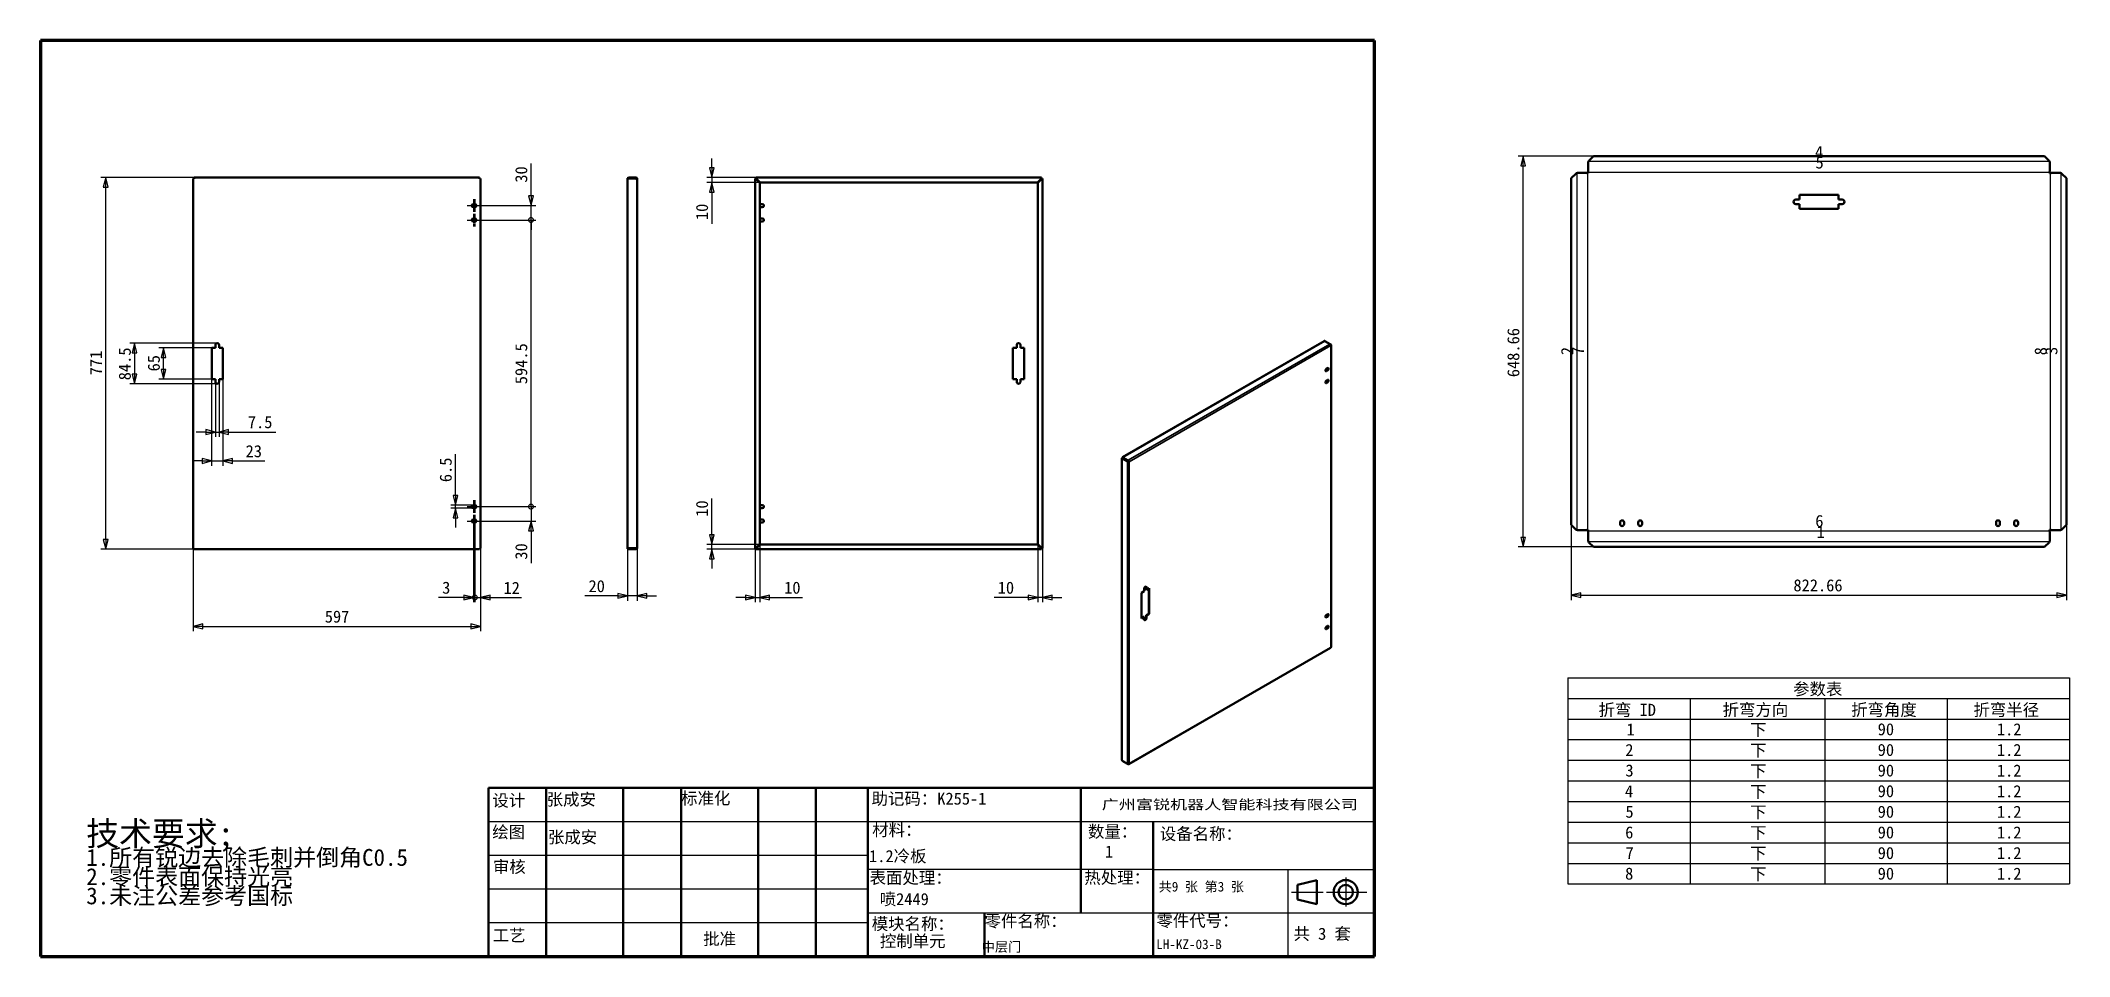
# Model space of a CAD drawing. Header units: millimetres. Extents: x 100 to 4313, y 100 to 2000.
import ezdxf
from ezdxf.enums import TextEntityAlignment as Align

# ---------------------------------------------------------------- set-up
doc = ezdxf.new("R2010")
doc.units = ezdxf.units.MM
doc.header["$LTSCALE"] = 10
doc.linetypes.add('CHAIN', pattern=[0.3543, 0.2362, -0.0295, 0.0591, -0.0295])
for name, color, linetype, lineweight in [('中心标记 (ISO)', 1, 'Continuous', 25), ('中心线 (ISO)', 1, 'Continuous', 25), ('可见 (ISO)', 7, 'Continuous', 50), ('可见窄的 (ISO)', 7, 'Continuous', 35), ('图框 (ISO)', 7, 'Continuous', 70), ('尺寸 (ISO)', 5, 'Continuous', 25), ('标题 (ISO)', 7, 'Continuous', 50), ('符号 (ISO)', 7, 'Continuous', 25)]:
    doc.layers.add(name, color=color, linetype=linetype, lineweight=lineweight)
doc.styles.add('文本样式126', font='', dxfattribs={"width": 1.3})
doc.styles.add('文本样式19', font='tahoma.ttf')
doc.styles.add('文本样式91', font='')
doc.styles.add('注释文本 (ISO)', font='')
doc.styles.get('文本样式126').set_extended_font_data('FangSong')
doc.styles.get('文本样式91').set_extended_font_data('FangSong')
doc.styles.get('注释文本 (ISO)').set_extended_font_data('FangSong')
doc.dimstyles.new('默认 (GB)', dxfattribs={"dimscale": 10, "dimtxt": 2.5, "dimasz": 2, "dimexe": 1, "dimexo": 0, "dimgap": 0.75, "dimtad": 1, "dimtoh": 1, "dimrnd": 1e-08, "dimdsep": 46, "dimtxsty": '注释文本 (ISO)', "dimblk": 'Filled-2', "dimcen": 0.09, "dimdle": 10, "dimclrd": 256, "dimclre": 256, "dimclrt": 256, "dimaunit": 1, "dimadec": 3, "dimazin": 2, "dimtfac": 0.52, "dimtmove": 0, "dimatfit": 3, "dimldrblk": 'Filled-1', "dimfxl": 0, "dimtolj": 1, "dimlwd": -1, "dimlwe": -1, "dimarcsym": 0})

msp = doc.modelspace()

# ---------------------------------------------------------------- texts
at = {"layer": '符号 (ISO)', "insert": (2310, 330), "char_height": 25, "attachment_point": 1, "style": '注释文本 (ISO)'}
msp.add_mtext('{1}', dxfattribs=at)
at = {"layer": '符号 (ISO)', "insert": (1842.208, 231.357), "char_height": 25, "width": 130, "attachment_point": 1, "style": '注释文本 (ISO)'}
msp.add_mtext('{喷2449}', dxfattribs=at)

# ---------------------------------------------------------------- blocks, each defined once
blk = doc.blocks.new('图框 A3-A4')
at = {"layer": '图框 (ISO)'}
for p, q in [((287, 200), (10, 200)), ((10, 200), (10, 10)), ((287, 10), (287, 200)), ((10, 10), (287, 10))]:
    blk.add_line(p, q, dxfattribs=at)
blk = doc.blocks.new('标题栏 GB1')
at = {"layer": '标题 (ISO)'}
for p, q in [((194.57, 65.23), (194.57, 72.23)), ((194.57, 72.23), (378.57, 72.23)), ((206.57, 65.23), (206.57, 72.23)), ((222.57, 65.23), (222.57, 72.23)), ((234.57, 65.23), (234.57, 72.23)), ((250.57, 65.23), (250.57, 72.23)), ((262.57, 65.23), (262.57, 72.23)), ((273.31, 65.23), (273.31, 72.23)), ((317.57, 65.23), (317.57, 72.23)), ((378.57, 72.23), (378.57, 65.23)), ((194.57, 37.23), (194.57, 65.23)), ((206.57, 37.23), (206.57, 65.23)), ((222.57, 44.23), (222.57, 65.23)), ((234.57, 37.23), (234.57, 65.23)), ((250.57, 37.23), (250.57, 65.23)), ((262.57, 37.23), (262.57, 65.23)), ((273.31, 65.23), (273.31, 37.23)), ((317.57, 55.23), (317.57, 65.23)), ((378.57, 65.23), (378.57, 37.23)), ((317.57, 55.23), (317.57, 46.23)), ((366.57, 53.06), (362.57, 52.06)), ((362.57, 52.06), (362.57, 49.06)), ((366.57, 48.06), (366.57, 53.06)), ((362.57, 49.06), (366.57, 48.06)), ((222.57, 44.23), (222.57, 37.23)), ((297.57, 46.23), (297.57, 37.23)), ((378.57, 37.23), (194.57, 37.23))]:
    blk.add_line(p, q, dxfattribs=at)
at = {"layer": '标题 (ISO)', "lineweight": 25}
for p, q in [((194.57, 65.23), (273.31, 65.23)), ((273.31, 65.23), (378.57, 65.23)), ((194.57, 58.23), (273.31, 58.23)), ((332.57, 55.23), (273.31, 55.23)), ((332.57, 55.23), (378.57, 55.23)), ((360.57, 55.23), (360.57, 46.23)), ((194.57, 51.23), (273.31, 51.23)), ((361.32, 50.56), (367.88, 50.56)), ((368.55, 50.56), (370.07, 50.56)), ((370.07, 50.56), (376.97, 50.56)), ((372.58, 53.56), (372.58, 47.56)), ((194.57, 44.23), (273.31, 44.23)), ((273.31, 46.23), (378.57, 46.23)), ((360.57, 46.23), (360.57, 37.23))]:
    blk.add_line(p, q, dxfattribs=at)
at = {"layer": '标题 (ISO)', "lineweight": 50}
blk.add_line((332.57, 65.23), (332.57, 37.23), dxfattribs=at)
at = {"layer": '标题 (ISO)'}
for radius in [2.5, 1.5]:
    blk.add_circle((372.57, 50.56), radius, dxfattribs=at)
at = {"layer": '标题 (ISO)', "style": '文本样式126', "width": 1.3}
blk.add_text('广州富锐机器人智能科技有限公司', height=2, dxfattribs=at).set_placement((348.5, 68.73), align=Align.MIDDLE_CENTER)
at = {"layer": '标题 (ISO)', "char_height": 2.5, "style": '注释文本 (ISO)'}
for s, insert, attachment_point in [('\\f仿宋|b0|i0;标准化', (234.57, 71.28), 1), ('\\f仿宋|b0|i0;设计', (195.38, 70.83), 1), ('张成安', (206.66, 71.05), 1), ('助记码：K255-1', (274.11, 71.21), 1), ('\\f仿宋|b0|i0;绘图', (195.35, 64.28), 1), ('张成安', (206.92, 63.22), 1), ('\\f仿宋|b0|i0;材料：', (274.24, 64.72), 1), ('\\f仿宋|b0|i0;数量：', (319.04, 64.37), 1), ('\\f仿宋|b0|i0;审核', (195.48, 57.07), 1), ('\\f仿宋|b0|i0;热处理：', (318.29, 54.82), 1), ('\\f仿宋|b0|i0;批准', (242.57, 40.73), 5), ('\\f仿宋|b0|i0;零件名称：', (297.57, 45.8), 1), ('\\f仿宋|b0|i0;零件代号：', (333.25, 45.9), 1)]:
    blk.add_mtext(s, dxfattribs=dict(at, insert=insert, attachment_point=attachment_point))
at = {"layer": '标题 (ISO)', "char_height": 2.5, "attachment_point": 1, "line_spacing_factor": 0.856364, "style": '注释文本 (ISO)'}
for s, insert in [('设备名称：\\P', (333.96, 63.91)), ('模块名称：\\P 控制单元', (274.14, 45.23))]:
    blk.add_mtext(s, dxfattribs=dict(at, insert=insert))
at = {"layer": '标题 (ISO)', "attachment_point": 1, "style": '注释文本 (ISO)'}
for s, insert, char_height, width in [('\\f仿宋|b0|i0;表面处理：', (273.7, 54.78), 2.5, 18.7135), ('\\f仿宋|b0|i0;\\H2.0000;共9 张 第3 张', (333.72, 52.69), 2, 27.2374), ('\\f仿宋|b0|i0;工艺', (195.45, 42.85), 2.5, 7.4854), ('  共 3 套', (358.32, 43.18), 2.5, 17.7919)]:
    blk.add_mtext(s, dxfattribs=dict(at, insert=insert, char_height=char_height, width=width))
at = {"layer": '标题 (ISO)'}
for tag, p, height, style in [('材料_001', (273.59, 56.78), 2.5, '注释文本 (ISO)'), ('零件代号_001', (297, 38.2), 2, '文本样式91'), ('描述_001', (333.22, 38.74), 2, '文本样式91')]:
    blk.add_attdef(tag, p, '', height=height, dxfattribs=dict(at, style=style))
at = {"layer": '标题 (ISO)', "style": '文本样式91'}
blk.add_attdef('热处理', text='', height=2, dxfattribs=at).set_placement((318.2, 50.63), align=Align.TOP_LEFT)
at = {"layer": '标题 (ISO)', "style": '文本样式19'}
for tag, p in [('工程核准人', (256.57, 40.73)), ('工程批准日期', (267.94, 40.73))]:
    blk.add_attdef(tag, text='', height=1, dxfattribs=at).set_placement(p, align=Align.MIDDLE_CENTER)
blk = doc.blocks.new('Filled-2')
at = {"color": 0}
for p, q in [((0, 0), (-1, 0.25)), ((-1, 0.25), (-1, -0.25)), ((-1, 0), (0, 0)), ((-1, -0.25), (0, 0))]:
    blk.add_line(p, q, dxfattribs=at)
at = {"color": 0, "flags": 128}
blk.add_lwpolyline([(-1, -0.25), (0, 0)], dxfattribs=at)
at = {"color": 0}
blk.add_solid([(-1, -0.25), (0, 0), (-1, 0.25), (-1, -0.25)], dxfattribs=at)
blk = doc.blocks.new('*D8')
at = {"layer": 'Defpoints', "color": 0}
for p in [(416.7, 947.1), (1013.7, 947.1), (1013.7, 784.7)]:
    blk.add_point(p, dxfattribs=at)
at = {"layer": '尺寸 (ISO)'}
for p, q in [((416.7, 947.1), (416.7, 774.7)), ((1013.7, 947.1), (1013.7, 774.7)), ((436.7, 784.7), (993.7, 784.7))]:
    blk.add_line(p, q, dxfattribs=at)
at = {"layer": '尺寸 (ISO)', "xscale": 20, "yscale": 20, "zscale": 20, "rotation": 180}
blk.add_blockref('Filled-2', (416.7, 784.7), dxfattribs=at)
at = {"layer": '尺寸 (ISO)', "xscale": 20, "yscale": 20, "zscale": 20}
blk.add_blockref('Filled-2', (1013.7, 784.7), dxfattribs=at)
at = {"layer": '尺寸 (ISO)', "insert": (690.1, 817.5), "char_height": 25, "attachment_point": 1, "style": '注释文本 (ISO)'}
blk.add_mtext('\\A1;597', dxfattribs=at)
blk = doc.blocks.new('Filled-1')
at = {"color": 0}
for p, q in [((0, 0), (-1, 0.125)), ((-1, 0.125), (-1, -0.125)), ((-1, 0), (0, 0)), ((-1, -0.125), (0, 0))]:
    blk.add_line(p, q, dxfattribs=at)
at = {"color": 0, "flags": 128}
blk.add_lwpolyline([(-1, -0.125), (0, 0)], dxfattribs=at)
at = {"color": 0}
blk.add_solid([(-1, -0.125), (0, 0), (-1, 0.125), (-1, -0.125)], dxfattribs=at)
blk = doc.blocks.new('*D9')
at = {"layer": 'Defpoints', "color": 0}
for p in [(355.2, 1362.7), (455.2, 1362.7), (455.2, 1297.7)]:
    blk.add_point(p, dxfattribs=at)
at = {"layer": '尺寸 (ISO)'}
for p, q in [((455.2, 1362.7), (345.2, 1362.7)), ((355.2, 1317.7), (355.2, 1342.7)), ((455.2, 1297.7), (345.2, 1297.7))]:
    blk.add_line(p, q, dxfattribs=at)
at = {"layer": '尺寸 (ISO)', "xscale": 20, "yscale": 20, "zscale": 20}
for p, rotation in [((355.2, 1362.7), 90), ((355.2, 1297.7), 270)]:
    blk.add_blockref('Filled-2', p, dxfattribs=dict(at, rotation=rotation))
at = {"layer": '尺寸 (ISO)', "insert": (322.5, 1313.7), "char_height": 25, "attachment_point": 1, "rotation": 90, "style": '注释文本 (ISO)'}
blk.add_mtext('\\A1;65', dxfattribs=at)
blk = doc.blocks.new('*D10')
at = {"layer": 'Defpoints', "color": 0}
for p in [(466.7, 1372.4), (295.2, 1287.9), (466.7, 1287.9)]:
    blk.add_point(p, dxfattribs=at)
at = {"layer": '尺寸 (ISO)'}
for p, q in [((466.7, 1372.4), (285.2, 1372.4)), ((295.2, 1352.4), (295.2, 1307.9)), ((466.7, 1287.9), (285.2, 1287.9))]:
    blk.add_line(p, q, dxfattribs=at)
at = {"layer": '尺寸 (ISO)', "xscale": 20, "yscale": 20, "zscale": 20}
for p, rotation in [((295.2, 1372.4), 90), ((295.2, 1287.9), 270)]:
    blk.add_blockref('Filled-2', p, dxfattribs=dict(at, rotation=rotation))
at = {"layer": '尺寸 (ISO)', "insert": (262.3, 1295.3), "char_height": 25, "attachment_point": 1, "rotation": 90, "style": '注释文本 (ISO)'}
blk.add_mtext('\\A1;84.5', dxfattribs=at)
blk = doc.blocks.new('*D11')
at = {"layer": 'Defpoints', "color": 0}
for p in [(463, 1291.7), (470.5, 1291.7), (470.5, 1187.9)]:
    blk.add_point(p, dxfattribs=at)
at = {"layer": '尺寸 (ISO)'}
for p, q in [((463, 1291.7), (463, 1177.9)), ((470.5, 1291.7), (470.5, 1177.9)), ((443, 1187.9), (423, 1187.9)), ((463, 1187.9), (470.5, 1187.9)), ((490.5, 1187.9), (588.2, 1187.9))]:
    blk.add_line(p, q, dxfattribs=at)
at = {"layer": '尺寸 (ISO)', "xscale": 20, "yscale": 20, "zscale": 20}
blk.add_blockref('Filled-2', (463, 1187.9), dxfattribs=at)
at = {"layer": '尺寸 (ISO)', "xscale": 20, "yscale": 20, "zscale": 20, "rotation": 180}
blk.add_blockref('Filled-2', (470.5, 1187.9), dxfattribs=at)
at = {"layer": '尺寸 (ISO)', "insert": (530.4, 1220.9), "char_height": 25, "attachment_point": 1, "style": '注释文本 (ISO)'}
blk.add_mtext('\\A1;7.5', dxfattribs=at)
blk = doc.blocks.new('*D12')
at = {"layer": 'Defpoints', "color": 0}
for p in [(455.2, 1297.7), (478.2, 1297.7), (478.2, 1127.9)]:
    blk.add_point(p, dxfattribs=at)
at = {"layer": '尺寸 (ISO)'}
for p, q in [((455.2, 1297.7), (455.2, 1117.9)), ((478.2, 1297.7), (478.2, 1117.9)), ((435.2, 1127.9), (415.2, 1127.9)), ((455.2, 1127.9), (478.2, 1127.9)), ((498.2, 1127.9), (565.7, 1127.9))]:
    blk.add_line(p, q, dxfattribs=at)
at = {"layer": '尺寸 (ISO)', "xscale": 20, "yscale": 20, "zscale": 20}
blk.add_blockref('Filled-2', (455.2, 1127.9), dxfattribs=at)
at = {"layer": '尺寸 (ISO)', "xscale": 20, "yscale": 20, "zscale": 20, "rotation": 180}
blk.add_blockref('Filled-2', (478.2, 1127.9), dxfattribs=at)
at = {"layer": '尺寸 (ISO)', "insert": (525.7, 1160.7), "char_height": 25, "attachment_point": 1, "style": '注释文本 (ISO)'}
blk.add_mtext('\\A1;23', dxfattribs=at)
blk = doc.blocks.new('*D13')
at = {"layer": 'Defpoints', "color": 0}
for p in [(235.2, 1715.7), (419.1, 1715.7), (419.1, 944.7)]:
    blk.add_point(p, dxfattribs=at)
at = {"layer": '尺寸 (ISO)'}
for p, q in [((419.1, 1715.7), (225.2, 1715.7)), ((235.2, 964.7), (235.2, 1695.7)), ((419.1, 944.7), (225.2, 944.7))]:
    blk.add_line(p, q, dxfattribs=at)
at = {"layer": '尺寸 (ISO)', "xscale": 20, "yscale": 20, "zscale": 20}
for p, rotation in [((235.2, 1715.7), 90), ((235.2, 944.7), 270)]:
    blk.add_blockref('Filled-2', p, dxfattribs=dict(at, rotation=rotation))
at = {"layer": '尺寸 (ISO)', "insert": (202.5, 1305.6), "char_height": 25, "attachment_point": 1, "rotation": 90, "style": '注释文本 (ISO)'}
blk.add_mtext('\\A1;771', dxfattribs=at)
blk = doc.blocks.new('_DotSmall')
at = {"color": 0, "linetype": 'ByBlock', "const_width": 0.5}
blk.add_lwpolyline([(-0.0625, 0, 1), (0.0625, 0, 1)], format="xyb", close=True, dxfattribs=at)
blk = doc.blocks.new('*D14')
at = {"layer": 'Defpoints', "color": 0}
for p in [(1015, 1033.2), (1118.3, 1033.2), (1015, 1003.2)]:
    blk.add_point(p, dxfattribs=at)
at = {"layer": '尺寸 (ISO)'}
for p, q in [((1118.3, 1033.2), (1118.3, 1073.2)), ((1015, 1033.2), (1128.3, 1033.2)), ((1118.3, 1033.2), (1118.3, 1003.2)), ((1015, 1003.2), (1128.3, 1003.2)), ((1118.3, 983.2), (1118.3, 915.6))]:
    blk.add_line(p, q, dxfattribs=at)
at = {"layer": '尺寸 (ISO)', "xscale": 20, "yscale": 20, "zscale": 20}
for name, p, rotation in [('_DotSmall', (1118.3, 1033.2), 270), ('Filled-2', (1118.3, 1003.2), 90)]:
    blk.add_blockref(name, p, dxfattribs=dict(at, rotation=rotation))
at = {"layer": '尺寸 (ISO)', "insert": (1085.5, 923.1), "char_height": 25, "attachment_point": 1, "rotation": 90, "style": '注释文本 (ISO)'}
blk.add_mtext('\\A1;30', dxfattribs=at)
blk = doc.blocks.new('*D16')
at = {"layer": 'Defpoints', "color": 0}
for p in [(1015, 1657.7), (1118.3, 1657.7), (1015, 1627.7)]:
    blk.add_point(p, dxfattribs=at)
at = {"layer": '尺寸 (ISO)'}
for p, q in [((1118.3, 1677.7), (1118.3, 1745.2)), ((1015, 1657.7), (1128.3, 1657.7)), ((1118.3, 1627.7), (1118.3, 1657.7)), ((1015, 1627.7), (1128.3, 1627.7)), ((1118.3, 1627.7), (1118.3, 1607.7))]:
    blk.add_line(p, q, dxfattribs=at)
at = {"layer": '尺寸 (ISO)', "xscale": 20, "yscale": 20, "zscale": 20}
for name, p, rotation in [('Filled-2', (1118.3, 1657.7), 270), ('_DotSmall', (1118.3, 1627.7), 90)]:
    blk.add_blockref(name, p, dxfattribs=dict(at, rotation=rotation))
at = {"layer": '尺寸 (ISO)', "insert": (1085.5, 1705.2), "char_height": 25, "attachment_point": 1, "rotation": 90, "style": '注释文本 (ISO)'}
blk.add_mtext('\\A1;30', dxfattribs=at)
blk = doc.blocks.new('*D17')
at = {"layer": 'Defpoints', "color": 0}
for p in [(1015, 1627.7), (1118.3, 1627.7), (1015, 1033.2)]:
    blk.add_point(p, dxfattribs=at)
at = {"layer": '尺寸 (ISO)'}
for p, q in [((1015, 1627.7), (1128.3, 1627.7)), ((1118.3, 1033.2), (1118.3, 1627.7)), ((1015, 1033.2), (1128.3, 1033.2))]:
    blk.add_line(p, q, dxfattribs=at)
at = {"layer": '尺寸 (ISO)', "xscale": 20, "yscale": 20, "zscale": 20}
for p, rotation in [((1118.3, 1627.7), 90), ((1118.3, 1033.2), 270)]:
    blk.add_blockref('_DotSmall', p, dxfattribs=dict(at, rotation=rotation))
at = {"layer": '尺寸 (ISO)', "insert": (1085.4, 1287.1), "char_height": 25, "attachment_point": 1, "rotation": 90, "style": '注释文本 (ISO)'}
blk.add_mtext('\\A1;594.5', dxfattribs=at)
blk = doc.blocks.new('*D18')
at = {"layer": 'Defpoints', "color": 0}
for p in [(998.7, 999.9), (1001.7, 999.9), (1001.7, 844.7)]:
    blk.add_point(p, dxfattribs=at)
at = {"layer": '尺寸 (ISO)'}
for p, q in [((998.7, 999.9), (998.7, 834.7)), ((1001.7, 999.9), (1001.7, 834.7)), ((978.7, 844.7), (926.3, 844.7)), ((1001.7, 844.7), (998.7, 844.7)), ((1001.7, 844.7), (1041.7, 844.7))]:
    blk.add_line(p, q, dxfattribs=at)
at = {"layer": '尺寸 (ISO)', "xscale": 20, "yscale": 20, "zscale": 20}
blk.add_blockref('Filled-2', (998.7, 844.7), dxfattribs=at)
at = {"layer": '尺寸 (ISO)', "xscale": 20, "yscale": 20, "zscale": 20, "rotation": 180}
blk.add_blockref('_DotSmall', (1001.7, 844.7), dxfattribs=at)
at = {"layer": '尺寸 (ISO)', "insert": (933.8, 877.5), "char_height": 25, "attachment_point": 1, "style": '注释文本 (ISO)'}
blk.add_mtext('\\A1;3', dxfattribs=at)
blk = doc.blocks.new('*D19')
at = {"layer": 'Defpoints', "color": 0}
for p in [(1001.7, 999.9), (1013.7, 947.1), (1013.7, 844.7)]:
    blk.add_point(p, dxfattribs=at)
at = {"layer": '尺寸 (ISO)'}
for p, q in [((1001.7, 999.9), (1001.7, 834.7)), ((1013.7, 947.1), (1013.7, 834.7)), ((1001.7, 844.7), (981.7, 844.7)), ((1001.7, 844.7), (1013.7, 844.7)), ((1033.7, 844.7), (1098.9, 844.7))]:
    blk.add_line(p, q, dxfattribs=at)
at = {"layer": '尺寸 (ISO)', "xscale": 20, "yscale": 20, "zscale": 20}
blk.add_blockref('_DotSmall', (1001.7, 844.7), dxfattribs=at)
at = {"layer": '尺寸 (ISO)', "xscale": 20, "yscale": 20, "zscale": 20, "rotation": 180}
blk.add_blockref('Filled-2', (1013.7, 844.7), dxfattribs=at)
at = {"layer": '尺寸 (ISO)', "insert": (1061.2, 877.2), "char_height": 25, "attachment_point": 1, "style": '注释文本 (ISO)'}
blk.add_mtext('\\A1;12', dxfattribs=at)
blk = doc.blocks.new('*D20')
at = {"layer": 'Defpoints', "color": 0}
for p in [(961.6, 1029.9), (998.7, 1036.4), (998.7, 1029.9)]:
    blk.add_point(p, dxfattribs=at)
at = {"layer": '尺寸 (ISO)'}
for p, q in [((961.6, 1056.4), (961.6, 1142.3)), ((998.7, 1036.4), (951.6, 1036.4)), ((998.7, 1029.9), (951.6, 1029.9)), ((961.6, 1029.9), (961.6, 1036.4)), ((961.6, 1009.9), (961.6, 989.9))]:
    blk.add_line(p, q, dxfattribs=at)
at = {"layer": '尺寸 (ISO)', "xscale": 20, "yscale": 20, "zscale": 20}
for p, rotation in [((961.6, 1036.4), 270), ((961.6, 1029.9), 90)]:
    blk.add_blockref('Filled-2', p, dxfattribs=dict(at, rotation=rotation))
at = {"layer": '尺寸 (ISO)', "insert": (928.6, 1083.9), "char_height": 25, "attachment_point": 1, "rotation": 90, "style": '注释文本 (ISO)'}
blk.add_mtext('\\A1;6.5', dxfattribs=at)
blk = doc.blocks.new('*D21')
at = {"layer": 'Defpoints', "color": 0}
for p in [(1318.6, 947.9), (1338.6, 947.1), (1318.6, 847.9)]:
    blk.add_point(p, dxfattribs=at)
at = {"layer": '尺寸 (ISO)'}
for p, q in [((1318.6, 947.9), (1318.6, 837.9)), ((1338.6, 947.1), (1338.6, 837.9)), ((1298.6, 847.9), (1230.2, 847.9)), ((1338.6, 847.9), (1318.6, 847.9)), ((1358.6, 847.9), (1378.6, 847.9))]:
    blk.add_line(p, q, dxfattribs=at)
at = {"layer": '尺寸 (ISO)', "xscale": 20, "yscale": 20, "zscale": 20}
blk.add_blockref('Filled-2', (1318.6, 847.9), dxfattribs=at)
at = {"layer": '尺寸 (ISO)', "xscale": 20, "yscale": 20, "zscale": 20, "rotation": 180}
blk.add_blockref('Filled-2', (1338.6, 847.9), dxfattribs=at)
at = {"layer": '尺寸 (ISO)', "insert": (1237.7, 880.7), "char_height": 25, "attachment_point": 1, "style": '注释文本 (ISO)'}
blk.add_mtext('\\A1;20', dxfattribs=at)
blk = doc.blocks.new('*D22')
at = {"layer": 'Defpoints', "color": 0}
for p in [(1583.6, 946.7), (1593.6, 955.5), (1593.6, 844.7)]:
    blk.add_point(p, dxfattribs=at)
at = {"layer": '尺寸 (ISO)'}
for p, q in [((1583.6, 946.7), (1583.6, 834.7)), ((1593.6, 955.5), (1593.6, 834.7)), ((1563.6, 844.7), (1543.6, 844.7)), ((1583.6, 844.7), (1593.6, 844.7)), ((1613.6, 844.7), (1682, 844.7))]:
    blk.add_line(p, q, dxfattribs=at)
at = {"layer": '尺寸 (ISO)', "xscale": 20, "yscale": 20, "zscale": 20}
blk.add_blockref('Filled-2', (1583.6, 844.7), dxfattribs=at)
at = {"layer": '尺寸 (ISO)', "xscale": 20, "yscale": 20, "zscale": 20, "rotation": 180}
blk.add_blockref('Filled-2', (1593.6, 844.7), dxfattribs=at)
at = {"layer": '尺寸 (ISO)', "insert": (1643.9, 877.5), "char_height": 25, "attachment_point": 1, "style": '注释文本 (ISO)'}
blk.add_mtext('\\A1;10', dxfattribs=at)
blk = doc.blocks.new('*D23')
at = {"layer": 'Defpoints', "color": 0}
for p in [(2170.6, 955.5), (2180.6, 946.7), (2180.6, 844.7)]:
    blk.add_point(p, dxfattribs=at)
at = {"layer": '尺寸 (ISO)'}
for p, q in [((2170.6, 955.5), (2170.6, 834.7)), ((2180.6, 946.7), (2180.6, 834.7)), ((2150.6, 844.7), (2079.9, 844.7)), ((2180.6, 844.7), (2170.6, 844.7)), ((2200.6, 844.7), (2220.6, 844.7))]:
    blk.add_line(p, q, dxfattribs=at)
at = {"layer": '尺寸 (ISO)', "xscale": 20, "yscale": 20, "zscale": 20}
blk.add_blockref('Filled-2', (2170.6, 844.7), dxfattribs=at)
at = {"layer": '尺寸 (ISO)', "xscale": 20, "yscale": 20, "zscale": 20, "rotation": 180}
blk.add_blockref('Filled-2', (2180.6, 844.7), dxfattribs=at)
at = {"layer": '尺寸 (ISO)', "insert": (2087.4, 877.5), "char_height": 25, "attachment_point": 1, "style": '注释文本 (ISO)'}
blk.add_mtext('\\A1;10', dxfattribs=at)
blk = doc.blocks.new('*D24')
at = {"layer": 'Defpoints', "color": 0}
for p in [(1493.6, 944.7), (1585.6, 944.7), (1594.4, 954.7)]:
    blk.add_point(p, dxfattribs=at)
at = {"layer": '尺寸 (ISO)'}
for p, q in [((1493.6, 974.7), (1493.6, 1050.2)), ((1594.4, 954.7), (1483.6, 954.7)), ((1585.6, 944.7), (1483.6, 944.7)), ((1493.6, 944.7), (1493.6, 954.7)), ((1493.6, 924.7), (1493.6, 904.7))]:
    blk.add_line(p, q, dxfattribs=at)
at = {"layer": '尺寸 (ISO)', "xscale": 20, "yscale": 20, "zscale": 20}
for p, rotation in [((1493.6, 954.7), 270), ((1493.6, 944.7), 90)]:
    blk.add_blockref('Filled-2', p, dxfattribs=dict(at, rotation=rotation))
at = {"layer": '尺寸 (ISO)', "insert": (1460.8, 1012.1), "char_height": 25, "attachment_point": 1, "rotation": 90, "style": '注释文本 (ISO)'}
blk.add_mtext('\\A1;10', dxfattribs=at)
blk = doc.blocks.new('*D25')
at = {"layer": 'Defpoints', "color": 0}
for p in [(1493.6, 1705.7), (1585.6, 1715.7), (1594.4, 1705.7)]:
    blk.add_point(p, dxfattribs=at)
at = {"layer": '尺寸 (ISO)'}
for p, q in [((1493.6, 1735.7), (1493.6, 1755.7)), ((1585.6, 1715.7), (1483.6, 1715.7)), ((1594.4, 1705.7), (1483.6, 1705.7)), ((1493.6, 1715.7), (1493.6, 1705.7)), ((1493.6, 1685.7), (1493.6, 1620.1))]:
    blk.add_line(p, q, dxfattribs=at)
at = {"layer": '尺寸 (ISO)', "xscale": 20, "yscale": 20, "zscale": 20}
for p, rotation in [((1493.6, 1715.7), 270), ((1493.6, 1705.7), 90)]:
    blk.add_blockref('Filled-2', p, dxfattribs=dict(at, rotation=rotation))
at = {"layer": '尺寸 (ISO)', "insert": (1460.8, 1627.6), "char_height": 25, "attachment_point": 1, "rotation": 90, "style": '注释文本 (ISO)'}
blk.add_mtext('\\A1;10', dxfattribs=at)
blk = doc.blocks.new('加工')
at = {"layer": '符号 (ISO)', "insert": (-36.68, 11.05), "char_height": 2.5, "width": 80.4946, "attachment_point": 1, "line_spacing_factor": 0.683636, "style": '注释文本 (ISO)'}
blk.add_mtext('{\\H2x;技术要求;\\P\\H0.7x;1.所有锐边去除毛刺并倒角C0.5\\H2.125x; \\H0.47059x;\\P2.零件表面保持光亮\\H1.8404x; \\H0.54337x;\\P3.未注公差参考国标\\H1.8095x; }', dxfattribs=at)
blk = doc.blocks.new('*D26')
at = {"layer": 'Defpoints', "color": 0}
for p in [(3278.3, 995.3), (4306.7, 995.3), (4306.7, 849.4)]:
    blk.add_point(p, dxfattribs=at)
at = {"layer": '尺寸 (ISO)'}
for p, q in [((3278.3, 995.3), (3278.3, 839.4)), ((4306.7, 995.3), (4306.7, 839.4)), ((3298.3, 849.4), (4286.7, 849.4))]:
    blk.add_line(p, q, dxfattribs=at)
at = {"layer": '尺寸 (ISO)', "xscale": 20, "yscale": 20, "zscale": 20, "rotation": 180}
blk.add_blockref('Filled-2', (3278.3, 849.4), dxfattribs=at)
at = {"layer": '尺寸 (ISO)', "xscale": 20, "yscale": 20, "zscale": 20}
blk.add_blockref('Filled-2', (4306.7, 849.4), dxfattribs=at)
at = {"layer": '尺寸 (ISO)', "insert": (3739.5, 882.4), "char_height": 25, "attachment_point": 1, "style": '注释文本 (ISO)'}
blk.add_mtext('\\A1;822.66', dxfattribs=at)
blk = doc.blocks.new('*D27')
at = {"layer": 'Defpoints', "color": 0}
for p in [(3178.3, 1760.2), (3324.2, 1760.2), (3324.2, 949.4)]:
    blk.add_point(p, dxfattribs=at)
at = {"layer": '尺寸 (ISO)'}
for p, q in [((3324.2, 1760.2), (3168.3, 1760.2)), ((3178.3, 969.4), (3178.3, 1740.2)), ((3324.2, 949.4), (3168.3, 949.4))]:
    blk.add_line(p, q, dxfattribs=at)
at = {"layer": '尺寸 (ISO)', "xscale": 20, "yscale": 20, "zscale": 20}
for p, rotation in [((3178.3, 1760.2), 90), ((3178.3, 949.4), 270)]:
    blk.add_blockref('Filled-2', p, dxfattribs=dict(at, rotation=rotation))
at = {"layer": '尺寸 (ISO)', "insert": (3145.4, 1301.7), "char_height": 25, "attachment_point": 1, "rotation": 90, "style": '注释文本 (ISO)'}
blk.add_mtext('\\A1;648.66', dxfattribs=at)
blk = doc.blocks.new('表格3')
at = {"layer": '符号 (ISO)'}
for p, q in [((327.08, 67.81), (431.26, 67.81)), ((327.08, 67.81), (327.08, 63.53)), ((431.26, 67.81), (431.26, 63.53)), ((327.08, 63.53), (431.26, 63.53)), ((327.08, 63.53), (327.08, 59.25)), ((352.48, 63.53), (352.48, 59.25)), ((380.46, 63.53), (380.46, 59.25)), ((405.86, 63.53), (405.86, 59.25)), ((431.26, 63.53), (431.26, 59.25)), ((327.08, 59.25), (431.26, 59.25)), ((327.08, 59.25), (327.08, 25.03)), ((352.48, 59.25), (352.48, 25.03)), ((380.46, 59.25), (380.46, 25.03)), ((405.86, 59.25), (405.86, 25.03)), ((431.26, 59.25), (431.26, 25.03)), ((327.08, 54.97), (431.26, 54.97)), ((327.08, 50.69), (431.26, 50.69)), ((327.08, 46.42), (431.26, 46.42)), ((327.08, 42.14), (431.26, 42.14)), ((327.08, 37.86), (431.26, 37.86)), ((327.08, 33.58), (431.26, 33.58)), ((327.08, 29.3), (431.26, 29.3)), ((327.08, 25.03), (431.26, 25.03))]:
    blk.add_line(p, q, dxfattribs=at)
at = {"layer": '符号 (ISO)', "char_height": 2.5, "attachment_point": 7, "style": '注释文本 (ISO)'}
for s, insert in [('参数表', (373.89, 63.93)), ('折弯 ID', (333.49, 59.63)), ('折弯方向', (359.24, 59.63)), ('折弯角度', (385.93, 59.63)), ('折弯半径', (411.33, 59.63)), ('1', (339.29, 55.84)), ('下', (364.95, 55.52)), ('90', (391.45, 55.83)), ('1.2', (416.2, 55.82)), ('2', (339.04, 51.57)), ('下', (364.95, 51.24)), ('90', (391.45, 51.55)), ('1.2', (416.2, 51.54)), ('3', (339.07, 47.28)), ('下', (364.95, 46.96)), ('90', (391.45, 47.28)), ('1.2', (416.2, 47.26)), ('4', (338.97, 43.01)), ('下', (364.95, 42.68)), ('90', (391.45, 43)), ('1.2', (416.2, 42.98)), ('5', (339.07, 38.73)), ('下', (364.95, 38.41)), ('90', (391.45, 38.72)), ('1.2', (416.2, 38.71)), ('6', (339.02, 34.44)), ('下', (364.95, 34.13)), ('90', (391.45, 34.44)), ('1.2', (416.2, 34.43)), ('7', (339.09, 30.18)), ('下', (364.95, 29.85)), ('90', (391.45, 30.16)), ('1.2', (416.2, 30.15)), ('8', (339.01, 25.89)), ('下', (364.95, 25.57)), ('90', (391.45, 25.89)), ('1.2', (416.2, 25.87))]:
    blk.add_mtext(s, dxfattribs=dict(at, insert=insert))
blk = doc.blocks.new('2dTransSymbol13')
at = {"layer": '符号 (ISO)', "insert": (378.76, 96.81), "char_height": 2.5, "attachment_point": 7, "style": '注释文本 (ISO)'}
blk.add_mtext('1', dxfattribs=at)
blk = doc.blocks.new('2dTransSymbol14')
at = {"layer": '符号 (ISO)', "insert": (328.2, 134.74), "char_height": 2.5, "attachment_point": 7, "rotation": 90, "style": '注释文本 (ISO)'}
blk.add_mtext('2', dxfattribs=at)
blk = doc.blocks.new('2dTransSymbol15')
at = {"layer": '符号 (ISO)', "insert": (428.8, 134.77), "char_height": 2.5, "attachment_point": 7, "rotation": 90, "style": '注释文本 (ISO)'}
blk.add_mtext('3', dxfattribs=at)
blk = doc.blocks.new('2dTransSymbol16')
at = {"layer": '符号 (ISO)', "insert": (378.44, 175.65), "char_height": 2.5, "attachment_point": 7, "style": '注释文本 (ISO)'}
blk.add_mtext('4', dxfattribs=at)
blk = doc.blocks.new('2dTransSymbol17')
at = {"layer": '符号 (ISO)', "insert": (378.54, 173.42), "char_height": 2.5, "attachment_point": 7, "style": '注释文本 (ISO)'}
blk.add_mtext('5', dxfattribs=at)
blk = doc.blocks.new('2dTransSymbol18')
at = {"layer": '符号 (ISO)', "insert": (378.49, 99.05), "char_height": 2.5, "attachment_point": 7, "style": '注释文本 (ISO)'}
blk.add_mtext('6', dxfattribs=at)
blk = doc.blocks.new('2dTransSymbol19')
at = {"layer": '符号 (ISO)', "insert": (330.44, 134.79), "char_height": 2.5, "attachment_point": 7, "rotation": 90, "style": '注释文本 (ISO)'}
blk.add_mtext('7', dxfattribs=at)
blk = doc.blocks.new('2dTransSymbol20')
at = {"layer": '符号 (ISO)', "insert": (426.56, 134.71), "char_height": 2.5, "attachment_point": 7, "rotation": 90, "style": '注释文本 (ISO)'}
blk.add_mtext('8', dxfattribs=at)

# ---------------------------------------------------------------- dimensions: what is measured, and where the dimension line sits
at = {"layer": '尺寸 (ISO)'}
for base, p1, p2, angle, override, picture, middle in [((1118.334, 1657.666), (1014.991, 1627.666), (1014.991, 1657.666), 90, {"dimtoh": 0, "dimdec": 2, "dimblk1": 'DotSmall', "dimblk2": 'Filled-2', "dimsah": 1, "dimdle": 0, "dimtp": 0, "dimtm": 0, "dimtdec": 2, "dimtofl": 1, "dimatfit": 1}, '*D16', (1118.334, 1721.451)), ((1493.569, 1705.681), (1585.618, 1715.681), (1594.418, 1705.681), 270, {"dimtoh": 0, "dimdec": 2, "dimtp": 0, "dimtm": 0, "dimtdec": 2, "dimtofl": 1, "dimatfit": 1}, '*D25', (1493.569, 1642.895)), ((3178.344, 1760.245), (3324.191, 949.423), (3324.191, 1760.245), 90, {"dimtoh": 0, "dimdec": 2, "dimlfac": 0.8, "dimtp": 0, "dimtm": 0, "dimtdec": 2, "dimtofl": 0, "dimatfit": 1}, '*D27', (3178.344, 1354.734)), ((235.241, 1715.681), (419.141, 944.681), (419.141, 1715.681), 90, {"dimtoh": 0, "dimdec": 2, "dimtp": 0, "dimtm": 0, "dimtdec": 2, "dimtofl": 0, "dimatfit": 1}, '*D13', (235.241, 1329.981)), ((1118.334, 1627.666), (1014.991, 1033.181), (1014.991, 1627.666), 90, {"dimtoh": 0, "dimdec": 1, "dimblk1": 'DotSmall', "dimblk2": 'DotSmall', "dimsah": 1, "dimdle": 0, "dimtp": 0, "dimtm": 0, "dimtdec": 2, "dimtofl": 0, "dimatfit": 1}, '*D17', (1118.334, 1330.623)), ((295.241, 1287.931), (466.741, 1372.431), (466.741, 1287.931), 90, {"dimtoh": 0, "dimdec": 2, "dimtp": 0, "dimtm": 0, "dimtdec": 2, "dimtofl": 0, "dimatfit": 1}, '*D10', (295.241, 1329.981)), ((355.241, 1362.681), (455.241, 1297.681), (455.241, 1362.681), 90, {"dimtoh": 0, "dimdec": 2, "dimtp": 0, "dimtm": 0, "dimtdec": 2, "dimtofl": 0, "dimatfit": 1}, '*D9', (355.241, 1329.981)), ((961.559, 1029.931), (998.741, 1036.431), (998.741, 1029.931), 270, {"dimtoh": 0, "dimdec": 2, "dimtp": 0, "dimtm": 0, "dimtdec": 2, "dimtofl": 1, "dimatfit": 1}, '*D20', (961.559, 1109.359)), ((1118.334, 1033.181), (1014.991, 1003.181), (1014.991, 1033.181), 90, {"dimtoh": 0, "dimdec": 2, "dimblk1": 'Filled-2', "dimblk2": 'DotSmall', "dimsah": 1, "dimdle": 0, "dimtp": 0, "dimtm": 0, "dimtdec": 2, "dimtofl": 1, "dimatfit": 1}, '*D14', (1118.334, 939.395)), ((1493.569, 944.681), (1594.418, 954.681), (1585.618, 944.681), 270, {"dimtoh": 0, "dimdec": 2, "dimtp": 0, "dimtm": 0, "dimtdec": 2, "dimtofl": 1, "dimatfit": 1}, '*D24', (1493.569, 1027.422)), ((1001.741, 844.681), (998.741, 999.931), (1001.741, 999.931), 180, {"dimtoh": 0, "dimdec": 2, "dimblk1": 'Filled-2', "dimblk2": 'DotSmall', "dimsah": 1, "dimdle": 0, "dimtp": 0, "dimtm": 0, "dimtdec": 2, "dimtofl": 1, "dimatfit": 1}, '*D18', (940.693, 844.681)), ((1013.741, 844.681), (1001.741, 999.931), (1013.741, 947.081), 180, {"dimtoh": 0, "dimdec": 2, "dimblk1": 'DotSmall', "dimblk2": 'Filled-2', "dimsah": 1, "dimdle": 0, "dimtp": 0, "dimtm": 0, "dimtdec": 2, "dimtofl": 1, "dimatfit": 1}, '*D19', (1076.312, 844.681)), ((1318.596, 847.929), (1338.596, 947.081), (1318.596, 947.929), 180, {"dimtoh": 0, "dimdec": 2, "dimtp": 0, "dimtm": 0, "dimtdec": 2, "dimtofl": 1, "dimatfit": 1}, '*D21', (1254.126, 847.929))]:
    dim = msp.add_linear_dim(base=base, p1=p1, p2=p2, angle=angle, dimstyle='默认 (GB)', override=override, dxfattribs=at)
    dim.commit()
    dim.dimension.update_dxf_attribs({"geometry": picture, "text_midpoint": middle, "dimtype": 160})
for base, p1, p2, override, picture, middle in [((478.241, 1127.931), (455.241, 1297.681), (478.241, 1297.681), {"dimtoh": 0, "dimdec": 2, "dimtp": 0, "dimtm": 0, "dimtdec": 2, "dimtofl": 1, "dimatfit": 1}, '*D12', (541.955, 1127.931)), ((470.491, 1187.931), (462.991, 1291.681), (470.491, 1291.681), {"dimtoh": 0, "dimdec": 2, "dimtp": 0, "dimtm": 0, "dimtdec": 2, "dimtofl": 1, "dimatfit": 1}, '*D11', (555.553, 1187.931)), ((4306.666, 849.423), (3278.344, 995.269), (4306.666, 995.269), {"dimtoh": 0, "dimdec": 2, "dimlfac": 0.8, "dimtp": 0, "dimtm": 0, "dimtdec": 2, "dimtofl": 0, "dimatfit": 1}, '*D26', (3792.605, 849.423)), ((1013.741, 784.681), (416.741, 947.081), (1013.741, 947.081), {"dimtoh": 0, "dimdec": 2, "dimtp": 0, "dimtm": 0, "dimtdec": 2, "dimtofl": 0, "dimatfit": 1}, '*D8', (715.341, 784.681)), ((1593.569, 844.681), (1583.569, 946.729), (1593.569, 955.529), {"dimtoh": 0, "dimdec": 2, "dimtp": 0, "dimtm": 0, "dimtdec": 2, "dimtofl": 1, "dimatfit": 1}, '*D22', (1659.173, 844.681)), ((2180.569, 844.681), (2170.569, 955.529), (2180.569, 946.729), {"dimtoh": 0, "dimdec": 2, "dimtp": 0, "dimtm": 0, "dimtdec": 2, "dimtofl": 1, "dimatfit": 1}, '*D23', (2102.683, 844.681))]:
    dim = msp.add_linear_dim(base=base, p1=p1, p2=p2, dimstyle='默认 (GB)', override=override, dxfattribs=at)
    dim.commit()
    dim.dimension.update_dxf_attribs({"geometry": picture, "text_midpoint": middle, "dimtype": 160})

# ---------------------------------------------------------------- linework, layer by layer
at = {"layer": '中心标记 (ISO)', "linetype": 'CHAIN', "ltscale": 2.9446}
for p, q in [((998.741, 1670.916), (998.741, 1644.416)), ((1001.741, 1670.916), (1001.741, 1644.416)), ((998.741, 1640.916), (998.741, 1614.416)), ((1001.741, 1640.916), (1001.741, 1614.416)), ((998.741, 1046.431), (998.741, 1019.931)), ((998.741, 1016.431), (998.741, 989.931)), ((1001.741, 1046.431), (1001.741, 1019.931)), ((1001.741, 1016.431), (1001.741, 989.931))]:
    msp.add_line(p, q, dxfattribs=at)
at = {"layer": '中心线 (ISO)'}
for p, q in [((4271.38, 1749.048), (3313.63, 1749.048)), ((3289.541, 1724.959), (3289.541, 984.709)), ((3311.934, 1724.959), (3311.934, 984.709)), ((4271.38, 1726.655), (3313.63, 1726.655)), ((4273.077, 984.709), (4273.077, 1724.959)), ((4295.469, 984.709), (4295.469, 1724.959)), ((3313.63, 983.012), (4271.38, 983.012)), ((3313.63, 960.619), (4271.38, 960.619))]:
    msp.add_line(p, q, dxfattribs=at)
at = {"layer": '中心线 (ISO)', "linetype": 'CHAIN', "ltscale": 3.277962}
for p, q in [((985.491, 1657.666), (1014.991, 1657.666)), ((985.491, 1627.666), (1014.991, 1627.666)), ((985.491, 1033.181), (1014.991, 1033.181)), ((985.491, 1003.181), (1014.991, 1003.181))]:
    msp.add_line(p, q, dxfattribs=at)
at = {"layer": '可见 (ISO)'}
for p, q in [((3313.191, 1728.352), (3313.191, 1747.352)), ((3313.63, 1728.352), (3313.191, 1728.352)), ((3313.63, 1724.959), (3313.63, 1728.352)), ((3314.691, 1750.745), (3324.191, 1760.245)), ((3324.191, 1760.245), (4260.819, 1760.245)), ((4260.819, 1760.245), (4270.319, 1750.745)), ((4271.38, 1728.352), (4271.38, 1724.959)), ((4271.819, 1728.352), (4271.38, 1728.352)), ((4271.819, 1747.352), (4271.819, 1728.352)), ((416.741, 1713.632), (416.741, 1713.281)), ((417.941, 1713.632), (416.741, 1713.632)), ((419.141, 1713.281), (416.741, 1713.281)), ((416.741, 947.081), (416.741, 1713.281)), ((418.292, 1713.281), (417.941, 1713.632)), ((417.941, 1713.281), (417.941, 1713.632)), ((419.141, 1715.681), (418.79, 1715.681)), ((418.79, 1714.481), (418.79, 1715.681)), ((419.141, 1714.129), (418.79, 1714.481)), ((419.141, 1714.481), (418.79, 1714.481)), ((419.141, 1715.681), (419.141, 1713.281)), ((419.141, 1715.681), (1011.341, 1715.681)), ((1011.692, 1715.681), (1011.341, 1715.681)), ((1011.341, 1713.281), (1011.341, 1715.681)), ((1011.341, 1714.129), (1011.692, 1714.481)), ((1011.341, 1714.481), (1011.692, 1714.481)), ((1013.741, 1713.281), (1011.341, 1713.281)), ((1011.692, 1714.481), (1011.692, 1715.681)), ((1012.19, 1713.281), (1012.541, 1713.632)), ((1012.541, 1713.632), (1013.741, 1713.632)), ((1012.541, 1713.281), (1012.541, 1713.632)), ((1013.741, 1713.281), (1013.741, 1713.632)), ((1013.741, 1713.281), (1013.741, 947.081)), ((1319.299, 1713.281), (1318.596, 1713.281)), ((1318.596, 1713.281), (1318.596, 1712.432)), ((1318.596, 947.929), (1318.596, 1712.432)), ((1336.196, 1715.681), (1320.996, 1715.681)), ((1336.196, 1714.481), (1320.996, 1714.481)), ((1320.996, 1713.632), (1336.196, 1713.632)), ((1336.196, 1714.481), (1336.196, 1715.681)), ((1336.196, 1713.632), (1336.196, 1713.281)), ((1338.596, 1713.281), (1336.196, 1713.281)), ((1338.596, 1713.281), (1338.596, 947.081)), ((1583.569, 1713.632), (1584.769, 1713.632)), ((1583.569, 946.729), (1583.569, 1713.632)), ((1584.769, 1713.632), (1585.969, 1712.432)), ((1585.969, 1713.281), (1585.121, 1713.281)), ((1585.618, 1714.481), (1585.618, 1715.681)), ((1585.618, 1715.681), (2178.521, 1715.681)), ((1585.618, 1714.481), (1586.818, 1713.281)), ((1585.969, 1713.281), (1585.969, 1714.129)), ((1585.969, 1712.432), (1593.569, 1704.832)), ((1594.418, 1705.681), (1586.818, 1713.281)), ((1593.569, 1704.832), (1593.569, 955.529)), ((2169.721, 1705.681), (1594.418, 1705.681)), ((2177.321, 1713.281), (2169.721, 1705.681)), ((2170.569, 1704.832), (2178.169, 1712.432)), ((2170.569, 955.529), (2170.569, 1704.832)), ((2178.521, 1714.481), (2177.321, 1713.281)), ((2178.169, 1713.281), (2178.169, 1714.129)), ((2179.369, 1713.632), (2178.169, 1712.432)), ((2178.169, 1713.281), (2179.018, 1713.281)), ((2178.521, 1715.681), (2178.521, 1714.481)), ((2179.369, 1713.632), (2180.569, 1713.632)), ((2180.569, 1713.632), (2180.569, 946.729)), ((3278.344, 1714.398), (3287.844, 1723.898)), ((3278.344, 995.269), (3278.344, 1714.398)), ((3291.237, 1725.398), (3310.237, 1725.398)), ((3310.237, 1725.398), (3310.237, 1724.959)), ((3310.237, 1724.959), (3313.63, 1724.959)), ((4271.38, 1724.959), (4274.773, 1724.959)), ((4274.773, 1725.398), (4293.773, 1725.398)), ((4274.773, 1724.959), (4274.773, 1725.398)), ((4297.166, 1723.898), (4306.666, 1714.398)), ((4306.666, 1714.398), (4306.666, 995.269)), ((998.741, 1660.916), (1001.741, 1660.916)), ((1001.741, 1654.416), (998.741, 1654.416)), ((1003.741, 1660.227), (1003.741, 1655.104)), ((1595.569, 1660.916), (1598.569, 1660.916)), ((1598.569, 1654.416), (1595.569, 1654.416)), ((3744.38, 1670.146), (3751.88, 1670.146)), ((3751.88, 1660.771), (3744.38, 1660.771)), ((3751.88, 1679.834), (3833.13, 1679.834)), ((3751.88, 1670.146), (3751.88, 1679.834)), ((3751.88, 1651.084), (3751.88, 1660.771)), ((3833.13, 1651.084), (3751.88, 1651.084)), ((3833.13, 1679.834), (3833.13, 1670.146)), ((3833.13, 1670.146), (3840.63, 1670.146)), ((3833.13, 1660.771), (3833.13, 1651.084)), ((3840.63, 1660.771), (3833.13, 1660.771)), ((998.741, 1630.916), (1001.741, 1630.916)), ((1001.741, 1624.416), (998.741, 1624.416)), ((1003.741, 1630.227), (1003.741, 1625.104)), ((1595.569, 1630.916), (1598.569, 1630.916)), ((1598.569, 1624.416), (1595.569, 1624.416)), ((455.241, 1362.681), (462.991, 1362.681)), ((455.241, 1297.681), (455.241, 1362.681)), ((462.991, 1362.681), (462.991, 1368.681)), ((470.491, 1368.681), (470.491, 1362.681)), ((470.491, 1362.681), (478.241, 1362.681)), ((478.241, 1362.681), (478.241, 1297.681)), ((2119.069, 1297.681), (2119.069, 1362.681)), ((2119.069, 1362.681), (2126.819, 1362.681)), ((2126.819, 1362.681), (2126.819, 1368.681)), ((2134.319, 1368.681), (2134.319, 1362.681)), ((2134.319, 1362.681), (2142.069, 1362.681)), ((2142.069, 1362.681), (2142.069, 1297.681)), ((2765.227, 1376.651), (2346.476, 1135.508)), ((2766.672, 1376.675), (2777.42, 1370.486)), ((2777.42, 1370.486), (2777.172, 1370.343)), ((2777.42, 1370.179), (2777.42, 1370.486)), ((2778.869, 1369.646), (2777.42, 1370.48)), ((2778.243, 1369.285), (2778.869, 1369.646)), ((2778.374, 1369.073), (2778.869, 1369.358)), ((2778.869, 1369.358), (2778.869, 1369.646)), ((2779.572, 741.976), (2779.572, 1368.381)), ((2769.111, 1314.637), (2771.232, 1315.858)), ((2769.959, 1319.462), (2772.08, 1320.684)), ((2772.08, 1315.369), (2769.959, 1314.148)), ((462.991, 1297.681), (455.241, 1297.681)), ((462.991, 1291.681), (462.991, 1297.681)), ((478.241, 1297.681), (470.491, 1297.681)), ((470.491, 1297.681), (470.491, 1291.681)), ((2126.819, 1297.681), (2119.069, 1297.681)), ((2126.819, 1291.681), (2126.819, 1297.681)), ((2142.069, 1297.681), (2134.319, 1297.681)), ((2134.319, 1297.681), (2134.319, 1291.681)), ((2769.111, 1290.11), (2771.232, 1291.332)), ((2769.959, 1294.936), (2772.08, 1296.157)), ((2772.08, 1290.843), (2769.959, 1289.621)), ((2345.275, 1133.429), (2345.275, 507.024)), ((2346.47, 1133.429), (2345.978, 1133.713)), ((2345.978, 1132.739), (2356.726, 1126.55)), ((2347.426, 1134.263), (2346.578, 1134.752)), ((2346.578, 1134.752), (2351.952, 1131.633)), ((2357.574, 1127.038), (2346.826, 1133.228)), ((2358.174, 1129.059), (2347.426, 1135.248)), ((2358.174, 1128.078), (2347.426, 1134.267)), ((2347.426, 1134.263), (2352.8, 1131.144)), ((2352.8, 1131.144), (2351.952, 1131.633)), ((2352.8, 1131.144), (2352.825, 1131.158)), ((2357.574, 1127.038), (2356.726, 1126.55)), ((2357.574, 1126.751), (2356.726, 1126.262)), ((2356.726, 1126.55), (2356.726, 1126.262)), ((2357.574, 1126.751), (2357.574, 1127.038)), ((2358.423, 1129.202), (2358.174, 1129.059)), ((2358.174, 1128.078), (2358.174, 1129.059)), ((2358.423, 1128.221), (2358.174, 1128.078)), ((2358.423, 1128.221), (2358.423, 1129.202)), ((2359.272, 1126.751), (2360.12, 1126.262)), ((998.741, 1036.431), (1001.741, 1036.431)), ((1001.741, 1029.931), (998.741, 1029.931)), ((1003.741, 1035.743), (1003.741, 1030.619)), ((1595.569, 1036.431), (1598.569, 1036.431)), ((1598.569, 1029.931), (1595.569, 1029.931)), ((998.741, 1006.431), (1001.741, 1006.431)), ((1001.741, 999.931), (998.741, 999.931)), ((1003.741, 1005.743), (1003.741, 1000.619)), ((1595.569, 1006.431), (1598.569, 1006.431)), ((1598.569, 999.931), (1595.569, 999.931)), ((3287.844, 985.769), (3278.344, 995.269)), ((3310.237, 984.269), (3291.237, 984.269)), ((3310.237, 984.709), (3310.237, 984.269)), ((3313.63, 984.709), (3310.237, 984.709)), ((3313.191, 981.316), (3313.63, 981.316)), ((3313.191, 962.316), (3313.191, 981.316)), ((3313.63, 981.316), (3313.63, 984.709)), ((3379.693, 996.709), (3379.693, 1000.459)), ((3387.818, 1000.459), (3387.818, 996.709)), ((3417.193, 996.709), (3417.193, 1000.459)), ((3425.318, 1000.459), (3425.318, 996.709)), ((4160.299, 996.709), (4160.299, 1000.459)), ((4168.424, 1000.459), (4168.424, 996.709)), ((4197.799, 996.709), (4197.799, 1000.459)), ((4205.924, 1000.459), (4205.924, 996.709)), ((4271.38, 984.709), (4271.38, 981.316)), ((4274.773, 984.709), (4271.38, 984.709)), ((4271.38, 981.316), (4271.819, 981.316)), ((4271.819, 981.316), (4271.819, 962.316)), ((4274.773, 984.269), (4274.773, 984.709)), ((4293.773, 984.269), (4274.773, 984.269)), ((4306.666, 995.269), (4297.166, 985.769)), ((416.741, 947.081), (416.741, 946.729)), ((416.741, 947.081), (419.141, 947.081)), ((417.941, 946.729), (416.741, 946.729)), ((418.292, 947.081), (417.941, 946.729)), ((417.941, 947.081), (417.941, 946.729)), ((419.141, 946.232), (418.79, 945.881)), ((419.141, 945.881), (418.79, 945.881)), ((418.79, 945.881), (418.79, 944.681)), ((418.79, 944.681), (419.141, 944.681)), ((419.141, 947.081), (419.141, 944.681)), ((1011.341, 944.681), (419.141, 944.681)), ((1011.341, 944.681), (1011.341, 947.081)), ((1011.341, 947.081), (1013.741, 947.081)), ((1011.341, 946.232), (1011.692, 945.881)), ((1011.341, 945.881), (1011.692, 945.881)), ((1011.341, 944.681), (1011.692, 944.681)), ((1011.692, 945.881), (1011.692, 944.681)), ((1012.19, 947.081), (1012.541, 946.729)), ((1012.541, 947.081), (1012.541, 946.729)), ((1012.541, 946.729), (1013.741, 946.729)), ((1013.741, 946.729), (1013.741, 947.081)), ((1318.596, 947.929), (1318.596, 947.081)), ((1319.299, 947.081), (1318.596, 947.081)), ((1336.196, 946.729), (1320.996, 946.729)), ((1336.196, 945.881), (1320.996, 945.881)), ((1320.996, 944.681), (1336.196, 944.681)), ((1336.196, 947.081), (1336.196, 946.729)), ((1336.196, 947.081), (1338.596, 947.081)), ((1336.196, 945.881), (1336.196, 944.681)), ((1584.769, 946.729), (1583.569, 946.729)), ((1584.769, 946.729), (1585.969, 947.929)), ((1585.969, 947.081), (1585.121, 947.081)), ((1585.618, 945.881), (1586.818, 947.081)), ((1585.618, 944.681), (1585.618, 945.881)), ((2178.521, 944.681), (1585.618, 944.681)), ((1593.569, 955.529), (1585.969, 947.929)), ((1585.969, 947.081), (1585.969, 946.232)), ((1586.818, 947.081), (1594.418, 954.681)), ((1594.418, 954.681), (2169.721, 954.681)), ((2169.721, 954.681), (2177.321, 947.081)), ((2178.169, 947.929), (2170.569, 955.529)), ((2178.521, 945.881), (2177.321, 947.081)), ((2179.369, 946.729), (2178.169, 947.929)), ((2178.169, 947.081), (2178.169, 946.232)), ((2178.169, 947.081), (2179.018, 947.081)), ((2178.521, 945.881), (2178.521, 944.681)), ((2180.569, 946.729), (2179.369, 946.729)), ((3324.191, 949.423), (3314.691, 958.923)), ((4260.819, 949.423), (3324.191, 949.423)), ((4270.319, 958.923), (4260.819, 949.423)), ((2385.647, 854.33), (2391.127, 857.486)), ((2385.647, 801.19), (2385.647, 854.33)), ((2391.127, 857.486), (2391.127, 862.391)), ((2395.581, 861.028), (2395.581, 865.934)), ((2396.43, 860.54), (2395.581, 861.028)), ((2396.43, 865.445), (2396.43, 860.54)), ((2396.43, 860.54), (2401.91, 863.696)), ((2401.062, 811.044), (2401.062, 863.207)), ((2401.91, 863.696), (2401.91, 810.555)), ((2385.647, 802.167), (2390.278, 804.834)), ((2391.127, 804.345), (2385.647, 801.19)), ((2391.127, 804.345), (2390.278, 804.834)), ((2391.127, 799.44), (2391.127, 804.345)), ((2395.581, 807.888), (2401.062, 811.044)), ((2395.581, 807.888), (2396.43, 807.399)), ((2395.581, 802.983), (2395.581, 807.888)), ((2401.91, 810.555), (2396.43, 807.399)), ((2396.43, 807.399), (2396.43, 802.494)), ((2401.91, 810.555), (2401.062, 811.044)), ((2769.111, 804.091), (2771.232, 805.312)), ((2769.959, 808.916), (2772.08, 810.138)), ((2772.08, 804.824), (2769.959, 803.602)), ((2769.111, 779.564), (2771.232, 780.786)), ((2769.959, 784.39), (2772.08, 785.611)), ((2772.08, 780.297), (2769.959, 779.076)), ((2359.621, 498.755), (2778.369, 739.896)), ((2356.726, 499.57), (2345.978, 505.76)), ((2347.426, 504.919), (2358.174, 498.73)), ((2356.726, 499.858), (2356.726, 499.57)), ((2356.994, 499.725), (2356.726, 499.57)), ((2358.174, 499.46), (2358.174, 498.73)), ((2358.174, 498.73), (2358.423, 498.873)), ((2358.423, 499.453), (2358.423, 498.873))]:
    msp.add_line(p, q, dxfattribs=at)
for centre, radius, start, end in [((1320.996, 1713.281), 1.2, 90, 170.634461), ((1336.196, 1713.281), 2.4, 0, 90), ((1336.196, 1713.281), 1.2, 0, 90), ((998.741, 1657.666), 3.25, 90, 270), ((1001.741, 1657.666), 3.25, 270, 90), ((1595.569, 1657.666), 3.25, 90, 127.979872), ((1595.569, 1657.666), 3.25, 232.020128, 270), ((1598.569, 1657.666), 3.25, 270, 90), ((3744.38, 1665.459), 4.688, 90, 270), ((3840.63, 1665.459), 4.688, 270, 90), ((998.741, 1627.666), 3.25, 90, 270), ((1001.741, 1627.666), 3.25, 270, 90), ((1595.569, 1627.666), 3.25, 90, 127.979872), ((1595.569, 1627.666), 3.25, 232.020128, 270), ((1598.569, 1627.666), 3.25, 270, 90), ((466.741, 1368.681), 3.75, 0, 180), ((2130.569, 1368.681), 3.75, 0, 180), ((466.741, 1291.681), 3.75, 180, 0), ((2130.569, 1291.681), 3.75, 180, 0), ((998.741, 1033.181), 3.25, 90, 270), ((1001.741, 1033.181), 3.25, 270, 90), ((1595.569, 1033.181), 3.25, 90, 127.979872), ((1595.569, 1033.181), 3.25, 232.020128, 270), ((1598.569, 1033.181), 3.25, 270, 90), ((998.741, 1003.181), 3.25, 90, 270), ((1001.741, 1003.181), 3.25, 270, 90), ((1595.569, 1003.181), 3.25, 90, 127.979872), ((1595.569, 1003.181), 3.25, 232.020128, 270), ((1598.569, 1003.181), 3.25, 270, 90), ((3383.755, 1000.459), 4.062, 0, 180), ((3383.755, 996.709), 4.062, 180, 0), ((3421.255, 1000.459), 4.062, 0, 180), ((3421.255, 996.709), 4.062, 180, 0), ((4164.361, 1000.459), 4.063, 0, 180), ((4164.361, 996.709), 4.063, 180, 0), ((4201.861, 1000.459), 4.063, 0, 180), ((4201.861, 996.709), 4.063, 180, 0), ((1320.996, 947.081), 1.2, 189.365539, 270), ((1336.196, 947.081), 2.4, 270, 0), ((1336.196, 947.081), 1.2, 270, 0)]:
    msp.add_arc(centre, radius, start, end, dxfattribs=at)
for centre, major_axis, ratio, start_param, end_param in [((2777.172, 1368.381), (1.198, -2.08), 0.57809312, 0.78733187, 2.3581282), ((2777.172, 1368.381), (2.4, 0), 0.5758617, 5.49778714, 7.06858347), ((2769.959, 1316.805), (-1.622, -2.816), 0.57809312, 3.92505711, 7.06664976), ((2769.111, 1317.294), (-1.622, -2.816), 0.57809312, 0.26362517, 0.78346445), ((2771.232, 1318.515), (1.622, 2.816), 0.57809312, 3.92505711, 6.01956014), ((2772.08, 1318.027), (1.622, 2.816), 0.57809312, 3.92505711, 7.06664976), ((2769.959, 1292.279), (-1.622, -2.816), 0.57809312, 3.92505711, 7.06664976), ((2769.111, 1292.767), (-1.622, -2.816), 0.57809312, 0.26362517, 0.78346445), ((2771.232, 1293.989), (1.622, 2.816), 0.57809312, 3.92505711, 6.01956014), ((2772.08, 1293.5), (1.622, 2.816), 0.57809312, 3.92505711, 7.06664976), ((2347.675, 1132.735), (1.2, -0.694), 0.00167248, 2.35716138, 3.13871435), ((2348.275, 1133.774), (1.2, -0.694), 0.00167248, 2.35716138, 3.92795771), ((2358.423, 1127.24), (2.4, 0), 0.5758617, 3.92699082, 5.49778714), ((2358.423, 1127.24), (-1.2, 0), 0.5758617, 0.78539816, 2.35619449), ((2358.423, 1127.24), (-1.198, 2.08), 0.57809312, 3.92892453, 5.49972085), ((2358.423, 1127.24), (-0.599, 1.04), 0.57809312, 3.92892453, 5.49972085), ((2393.778, 863.918), (1.871, 3.25), 0.57809312, 5.49585344, 8.63744609), ((2392.93, 864.407), (1.871, 3.25), 0.57809312, 5.49585344, 6.05538225), ((2393.778, 800.967), (-1.871, -3.25), 0.57809312, 5.49585344, 8.63744609), ((2392.93, 801.456), (-1.871, -3.25), 0.57809312, 0.22780306, 2.35426078), ((2769.959, 806.259), (-1.622, -2.816), 0.57809312, 3.92505711, 7.06664976), ((2769.111, 806.748), (-1.622, -2.816), 0.57809312, 0.26362517, 0.78346445), ((2771.232, 807.969), (1.622, 2.816), 0.57809312, 3.92505711, 6.01956014), ((2772.08, 807.481), (1.622, 2.816), 0.57809312, 3.92505711, 7.06664976), ((2769.959, 781.733), (-1.622, -2.816), 0.57809312, 3.92505711, 7.06664976), ((2769.111, 782.221), (-1.622, -2.816), 0.57809312, 0.26362517, 0.78346445), ((2771.232, 783.443), (1.622, 2.816), 0.57809312, 3.92505711, 6.01956014), ((2772.08, 782.954), (1.622, 2.816), 0.57809312, 3.92505711, 7.06664976), ((2777.172, 741.976), (1.198, -2.08), 0.57809312, 0, 0.78733187), ((2777.172, 741.976), (2.4, 0), 0.5758617, 5.49778714, 6.28318531), ((2358.423, 500.835), (-2.4, 0), 0.5758617, 0.78539816, 2.35619449), ((2358.423, 500.835), (1.198, -2.08), 0.57809312, 5.49972085, 7.07051718)]:
    msp.add_ellipse(centre, major_axis=major_axis, ratio=ratio, start_param=start_param, end_param=end_param, dxfattribs=at)
for points, knots in [([(3313.191, 1747.352), (3313.191, 1747.469), (3313.197, 1747.587), (3313.211, 1747.705), (3313.325, 1748.718), (3313.987, 1749.731), (3314.691, 1750.745)], [0, 0, 0, 0, 0.16346182, 0.16346182, 0.16346182, 1.57079633, 1.57079633, 1.57079633, 1.57079633]), ([(4270.319, 1750.745), (4271.023, 1749.731), (4271.685, 1748.718), (4271.799, 1747.705), (4271.813, 1747.587), (4271.819, 1747.469), (4271.819, 1747.352)], [-1.57079633, -1.57079633, -1.57079633, -1.57079633, -0.16346182, -0.16346182, -0.16346182, 0, 0, 0, 0]), ([(1320.996, 1715.681), (1320.14, 1715.681), (1319.303, 1715.185), (1318.891, 1714.435), (1318.699, 1714.083), (1318.596, 1713.682), (1318.596, 1713.281)], [0, 0, 0, 0, 1.06934298, 1.06934298, 1.06934298, 1.57079633, 1.57079633, 1.57079633, 1.57079633]), ([(1318.596, 1712.432), (1318.596, 1712.86), (1319.092, 1713.279), (1319.842, 1713.485), (1320.194, 1713.581), (1320.595, 1713.632), (1320.996, 1713.632)], [-1.57079633, -1.57079633, -1.57079633, -1.57079633, -0.50145334, -0.50145334, -0.50145334, 0, 0, 0, 0]), ([(1583.569, 1713.632), (1583.768, 1713.533), (1584.065, 1713.384), (1584.816, 1713.009), (1585.167, 1712.833), (1585.568, 1712.633), (1585.969, 1712.432)], [0, 0, 0, 0, 1.06934298, 1.06934298, 1.06934298, 1.57079633, 1.57079633, 1.57079633, 1.57079633]), ([(1586.818, 1713.281), (1586.39, 1714.136), (1585.971, 1714.974), (1585.766, 1715.385), (1585.669, 1715.578), (1585.638, 1715.64), (1585.618, 1715.681)], [-1.57079633, -1.57079633, -1.57079633, -1.57079633, -0.50145334, -0.50145334, -0.50145334, 0, 0, 0, 0]), ([(2178.521, 1715.681), (2178.422, 1715.482), (2178.273, 1715.185), (2177.898, 1714.435), (2177.722, 1714.083), (2177.521, 1713.682), (2177.321, 1713.281)], [0, 0, 0, 0, 1.06934298, 1.06934298, 1.06934298, 1.57079633, 1.57079633, 1.57079633, 1.57079633]), ([(2178.169, 1712.432), (2179.025, 1712.86), (2179.863, 1713.279), (2180.274, 1713.485), (2180.467, 1713.581), (2180.528, 1713.612), (2180.569, 1713.632)], [-1.57079633, -1.57079633, -1.57079633, -1.57079633, -0.50145334, -0.50145334, -0.50145334, 0, 0, 0, 0]), ([(3287.844, 1723.898), (3288.858, 1724.602), (3289.871, 1725.264), (3290.884, 1725.378), (3291.002, 1725.391), (3291.12, 1725.398), (3291.237, 1725.398)], [-1.57079633, -1.57079633, -1.57079633, -1.57079633, -0.16346182, -0.16346182, -0.16346182, 0, 0, 0, 0]), ([(4293.773, 1725.398), (4293.891, 1725.398), (4294.008, 1725.391), (4294.126, 1725.378), (4295.139, 1725.264), (4296.153, 1724.602), (4297.166, 1723.898)], [0, 0, 0, 0, 0.16346182, 0.16346182, 0.16346182, 1.57079633, 1.57079633, 1.57079633, 1.57079633]), ([(2765.229, 1376.646), (2765.397, 1376.746), (2765.574, 1376.813), (2765.752, 1376.844), (2766.069, 1376.897), (2766.388, 1376.839), (2766.672, 1376.675)], [-0.783464455, -0.783464455, -0.783464455, -0.783464455, -0.501453344, -0.501453344, -0.501453344, 0, 0, 0, 0]), ([(2345.978, 1133.713), (2345.373, 1133.714), (2345.131, 1133.513), (2345.371, 1133.208), (2345.483, 1133.065), (2345.694, 1132.902), (2345.978, 1132.739)], [-1.57079633, -1.57079633, -1.57079633, -1.57079633, -0.50145334, -0.50145334, -0.50145334, 0, 0, 0, 0]), ([(2346.298, 1133.438), (2346.299, 1133.438), (2346.301, 1133.438), (2346.318, 1133.436), (2346.34, 1133.433), (2346.4, 1133.43), (2346.435, 1133.429), (2346.475, 1133.429)], [0.0973602424, 0.0973602424, 0.0973602424, 0.0973602424, 0.1081249525, 0.1081249525, 0.1298280636, 0.1298280636, 0.1486376448, 0.1486376448, 0.1486376448, 0.1486376448]), ([(2347.426, 1135.248), (2346.822, 1135.596), (2346.405, 1135.633), (2346.379, 1135.34), (2346.367, 1135.202), (2346.436, 1134.998), (2346.578, 1134.752)], [0, 0, 0, 0, 1.06934298, 1.06934298, 1.06934298, 1.57079633, 1.57079633, 1.57079633, 1.57079633]), ([(2347.075, 1134.468), (2347.047, 1134.516), (2347.023, 1134.553), (2346.992, 1134.598), (2346.987, 1134.604), (2346.983, 1134.609)], [0, 0, 0, 0, 0.0264113037, 0.0264113037, 0.0496207279, 0.0496207279, 0.0496207279, 0.0496207279]), ([(3291.237, 984.269), (3291.12, 984.269), (3291.002, 984.276), (3290.884, 984.289), (3289.871, 984.404), (3288.858, 985.066), (3287.844, 985.769)], [0, 0, 0, 0, 0.16346182, 0.16346182, 0.16346182, 1.57079633, 1.57079633, 1.57079633, 1.57079633]), ([(4297.166, 985.769), (4296.153, 985.066), (4295.139, 984.404), (4294.126, 984.289), (4294.008, 984.276), (4293.891, 984.269), (4293.773, 984.269)], [-1.57079633, -1.57079633, -1.57079633, -1.57079633, -0.16346182, -0.16346182, -0.16346182, 0, 0, 0, 0]), ([(1320.996, 946.729), (1320.14, 946.729), (1319.303, 946.977), (1318.891, 947.353), (1318.699, 947.528), (1318.596, 947.729), (1318.596, 947.929)], [0, 0, 0, 0, 1.06934298, 1.06934298, 1.06934298, 1.57079633, 1.57079633, 1.57079633, 1.57079633]), ([(1318.596, 947.081), (1318.596, 946.225), (1319.092, 945.388), (1319.842, 944.976), (1320.194, 944.783), (1320.595, 944.681), (1320.996, 944.681)], [-1.57079633, -1.57079633, -1.57079633, -1.57079633, -0.50145334, -0.50145334, -0.50145334, 0, 0, 0, 0]), ([(1585.969, 947.929), (1585.114, 947.502), (1584.276, 947.083), (1583.865, 946.877), (1583.672, 946.781), (1583.61, 946.75), (1583.569, 946.729)], [-1.57079633, -1.57079633, -1.57079633, -1.57079633, -0.50145334, -0.50145334, -0.50145334, 0, 0, 0, 0]), ([(1585.618, 944.681), (1585.717, 944.879), (1585.866, 945.177), (1586.241, 945.927), (1586.417, 946.279), (1586.617, 946.68), (1586.818, 947.081)], [0, 0, 0, 0, 1.06934298, 1.06934298, 1.06934298, 1.57079633, 1.57079633, 1.57079633, 1.57079633]), ([(2177.321, 947.081), (2177.748, 946.225), (2178.167, 945.388), (2178.373, 944.976), (2178.469, 944.783), (2178.5, 944.722), (2178.521, 944.681)], [-1.57079633, -1.57079633, -1.57079633, -1.57079633, -0.50145334, -0.50145334, -0.50145334, 0, 0, 0, 0]), ([(2180.569, 946.729), (2180.371, 946.829), (2180.073, 946.977), (2179.323, 947.353), (2178.971, 947.528), (2178.57, 947.729), (2178.169, 947.929)], [0, 0, 0, 0, 1.06934298, 1.06934298, 1.06934298, 1.57079633, 1.57079633, 1.57079633, 1.57079633]), ([(3314.691, 958.923), (3313.987, 959.936), (3313.325, 960.949), (3313.211, 961.963), (3313.197, 962.08), (3313.191, 962.198), (3313.191, 962.316)], [-1.57079633, -1.57079633, -1.57079633, -1.57079633, -0.16346182, -0.16346182, -0.16346182, 0, 0, 0, 0]), ([(4271.819, 962.316), (4271.819, 962.198), (4271.813, 962.08), (4271.799, 961.963), (4271.685, 960.949), (4271.023, 959.936), (4270.319, 958.923)], [0, 0, 0, 0, 0.16346182, 0.16346182, 0.16346182, 1.57079633, 1.57079633, 1.57079633, 1.57079633])]:
    msp.add_open_spline(points, degree=3, knots=knots, dxfattribs=at)
for points in [[(2345.978, 505.76), (2345.534, 506.016), (2345.285, 506.486), (2345.28, 507.027)], [(2347.316, 504.989), (2347.352, 504.964), (2347.389, 504.941), (2347.426, 504.919)]]:
    msp.add_open_spline(points, degree=3, dxfattribs=at)
at = {"layer": '可见窄的 (ISO)'}
for p, q in [((2766.672, 1376.675), (2347.426, 1135.248)), ((2358.423, 1129.202), (2777.172, 1370.343)), ((2778.869, 1367.404), (2360.12, 1126.262)), ((2778.869, 740.999), (2778.869, 1367.404)), ((2769.959, 1314.148), (2769.111, 1314.637)), ((2772.08, 1315.369), (2771.232, 1315.858)), ((2769.959, 1289.621), (2769.111, 1290.11)), ((2772.08, 1290.843), (2771.232, 1291.332)), ((2346.826, 1133.228), (2345.978, 1132.739)), ((2345.978, 1132.739), (2345.978, 505.76)), ((2347.426, 1135.248), (2347.426, 1134.267)), ((2347.43, 1134.265), (2347.426, 1134.263)), ((2356.726, 499.858), (2356.726, 1126.262)), ((2360.12, 1126.262), (2360.12, 499.858)), ((2396.43, 865.445), (2395.581, 865.934)), ((2396.43, 802.494), (2395.581, 802.983)), ((2769.959, 803.602), (2769.111, 804.091)), ((2772.08, 804.824), (2771.232, 805.312)), ((2769.959, 779.076), (2769.111, 779.564)), ((2772.08, 780.297), (2771.232, 780.786)), ((2360.12, 499.858), (2778.869, 740.999)), ((2347.426, 504.926), (2347.426, 504.919))]:
    msp.add_line(p, q, dxfattribs=at)

# ---------------------------------------------------------------- block references
at = {"xscale": 10, "yscale": 10, "zscale": 10}
for name, p in [('图框 A3-A4', (0, 0)), ('表格3', (0, 0)), ('加工', (561.576, 269.36))]:
    msp.add_blockref(name, p, dxfattribs=at)
msp.add_blockref('标题栏 GB1', (-915.711, -272.252), dxfattribs=at).add_auto_attribs({'零件代号_001': '中层门', '描述_001': 'LH-KZ-03-B', '材料_001': '1.2冷板'})
at = {"layer": '符号 (ISO)', "xscale": 10, "yscale": 10, "zscale": 10}
for name in ['2dTransSymbol16', '2dTransSymbol17', '2dTransSymbol14', '2dTransSymbol19', '2dTransSymbol20', '2dTransSymbol15', '2dTransSymbol18', '2dTransSymbol13']:
    msp.add_blockref(name, (0, 0), dxfattribs=at)

msp.set_redraw_order([(e.dxf.handle, doc.entitydb.next_handle()) for e in msp.query("TEXT MTEXT ATTDEF DIMENSION ARC_DIMENSION")])  # texts and dimensions are drawn at this point

doc.saveas('drawing.dxf')
